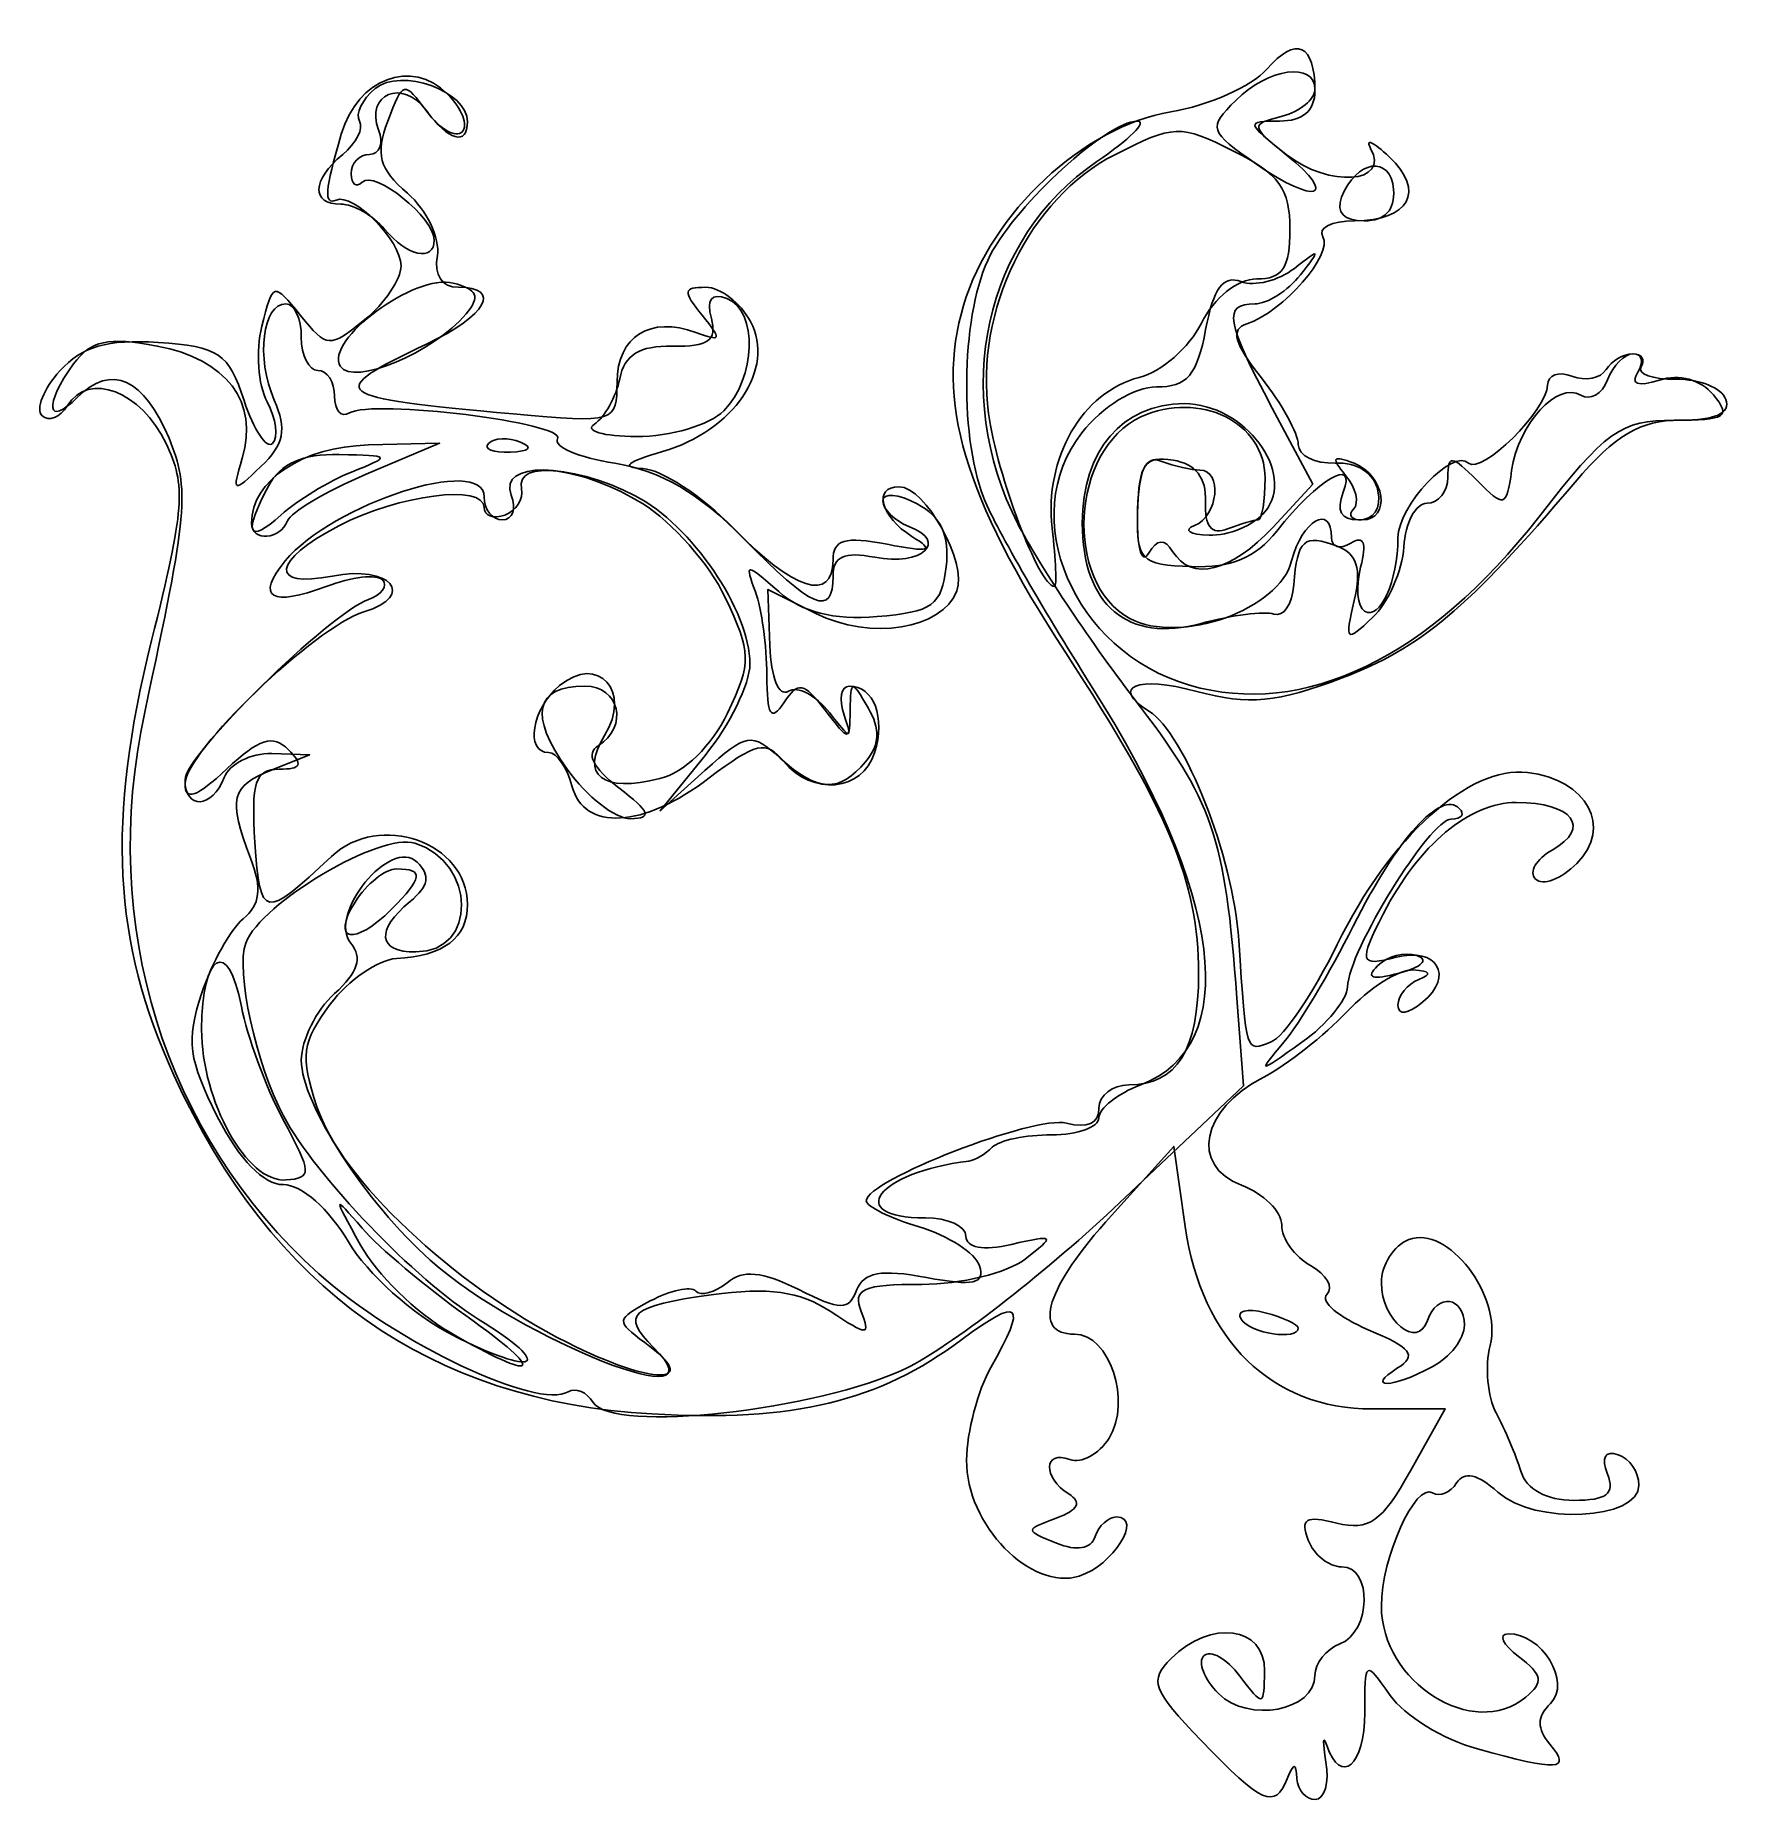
# Model space of a CAD drawing. Header units: centimetres. Extents: x -2.83 to 2.83, y -2.95 to 2.96.
import ezdxf

# ---------------------------------------------------------------- set-up
doc = ezdxf.new("R2010")
doc.units = ezdxf.units.CM
doc.header["$MEASUREMENT"] = 0
doc.layers.add('Layer 1', color=7, linetype='Continuous')

msp = doc.modelspace()

# ---------------------------------------------------------------- linework, layer by layer
at = {"layer": 'Layer 1'}
for points, knots in [([(1.06098, -2.72279), (0.89673, -2.55233), (0.88571, -2.52233), (0.96006, -2.44797), (0.96006, -2.44797), (1.09126, -2.31678), (1.2734, -2.34088), (1.2713, -2.48916), (1.2713, -2.48916), (1.26959, -2.61028), (1.26725, -2.61079), (1.18877, -2.50705), (1.18877, -2.50705), (1.14435, -2.44833), (1.09053, -2.41776), (1.06917, -2.43912), (1.06917, -2.43912), (1.04782, -2.46047), (1.06971, -2.51731), (1.11782, -2.56542), (1.11782, -2.56542), (1.21729, -2.66489), (1.43927, -2.62331), (1.43927, -2.5052), (1.43927, -2.5052), (1.43927, -2.46481), (1.47667, -2.41741), (1.52238, -2.39987), (1.52238, -2.39987), (1.62714, -2.35967), (1.63214, -2.14289), (1.5283, -2.14289), (1.5283, -2.14289), (1.48585, -2.14289), (1.43571, -2.10272), (1.41687, -2.05362), (1.41687, -2.05362), (1.3896, -1.98255), (1.40905, -1.97099), (1.51229, -1.9969), (1.51229, -1.9969), (1.6194, -2.02378), (1.66215, -1.99352), (1.75799, -1.823), (1.75799, -1.823), (1.75799, -1.823), (1.87401, -1.61656), (1.87401, -1.61656), (1.87401, -1.61656), (1.87401, -1.61656), (1.63001, -1.61656), (1.63001, -1.61656), (1.63001, -1.61656), (1.29589, -1.61656), (1.06106, -1.38747), (1.00667, -1.00846), (1.00667, -1.00846), (1.00667, -1.00846), (0.96835, -0.74135), (0.96835, -0.74135), (0.96835, -0.74135), (0.96835, -0.74135), (0.76059, -0.97135), (0.76059, -0.97135), (0.76059, -0.97135), (0.5426, -1.21267), (0.49463, -1.36725), (0.63771, -1.36725), (0.63771, -1.36725), (0.75517, -1.36725), (0.82957, -1.59079), (0.75295, -1.71349), (0.75295, -1.71349), (0.71918, -1.76755), (0.66035, -1.7998), (0.6222, -1.78516), (0.6222, -1.78516), (0.5341, -1.75136), (0.53098, -1.84583), (0.6184, -1.89986), (0.6184, -1.89986), (0.66338, -1.92766), (0.65032, -1.95293), (0.57685, -1.98029), (0.57685, -1.98029), (0.47105, -2.0197), (0.47105, -2.02073), (0.5772, -2.0638), (0.5772, -2.0638), (0.64535, -2.09146), (0.69266, -2.0835), (0.70648, -2.04205), (0.70648, -2.04205), (0.71846, -2.0061), (0.75034, -1.97668), (0.77731, -1.97668), (0.77731, -1.97668), (0.86713, -1.97668), (0.76592, -2.13813), (0.6538, -2.17371), (0.6538, -2.17371), (0.49223, -2.22499), (0.2753, -2.00187), (0.27777, -1.78696), (0.27777, -1.78696), (0.27885, -1.69324), (0.31537, -1.55423), (0.35892, -1.47805), (0.35892, -1.47805), (0.48192, -1.26287), (0.45734, -1.23936), (0.26196, -1.38527), (0.26196, -1.38527), (-0.0156, -1.59256), (-0.29895, -1.66051), (-0.77168, -1.63314), (-0.77168, -1.63314), (-1.51382, -1.59018), (-2.03773, -1.2189), (-2.36504, -0.50394), (-2.36504, -0.50394), (-2.56914, -0.05812), (-2.58979, 0.34411), (-2.43945, 0.94557), (-2.43945, 0.94557), (-2.32962, 1.38494), (-2.32395, 1.4622), (-2.39123, 1.60258), (-2.39123, 1.60258), (-2.4748, 1.77695), (-2.64899, 1.84365), (-2.72014, 1.72852), (-2.72014, 1.72852), (-2.74499, 1.68831), (-2.78315, 1.67324), (-2.80493, 1.69503), (-2.80493, 1.69503), (-2.82672, 1.71681), (-2.79984, 1.78403), (-2.7452, 1.8444), (-2.7452, 1.8444), (-2.67114, 1.92624), (-2.58783, 1.95035), (-2.41774, 1.93915), (-2.41774, 1.93915), (-2.21501, 1.92581), (-2.18309, 1.90422), (-2.13097, 1.74525), (-2.13097, 1.74525), (-2.09872, 1.64686), (-2.05596, 1.58272), (-2.03597, 1.60272), (-2.03597, 1.60272), (-2.01597, 1.62271), (-2.02426, 1.68515), (-2.0544, 1.74146), (-2.0544, 1.74146), (-2.08454, 1.79777), (-2.09235, 1.91097), (-2.07175, 1.99302), (-2.07175, 1.99302), (-2.0346, 2.14105), (-2.03362, 2.14132), (-1.94279, 2.02915), (-1.94279, 2.02915), (-1.85455, 1.92019), (-1.84688, 1.91967), (-1.72957, 2.01466), (-1.72957, 2.01466), (-1.66265, 2.06885), (-1.60789, 2.14977), (-1.60789, 2.19448), (-1.60789, 2.19448), (-1.60789, 2.2784), (-1.76565, 2.43853), (-1.82416, 2.414), (-1.82416, 2.414), (-1.86597, 2.39647), (-1.86219, 2.44507), (-1.80705, 2.63363), (-1.80705, 2.63363), (-1.75268, 2.81957), (-1.57278, 2.88742), (-1.45265, 2.76728), (-1.45265, 2.76728), (-1.40454, 2.71917), (-1.38264, 2.66233), (-1.404, 2.64097), (-1.404, 2.64097), (-1.42535, 2.61962), (-1.47824, 2.65019), (-1.52154, 2.70891), (-1.52154, 2.70891), (-1.59778, 2.81232), (-1.60188, 2.81132), (-1.65197, 2.67716), (-1.65197, 2.67716), (-1.69376, 2.56526), (-1.68119, 2.5191), (-1.58654, 2.43686), (-1.58654, 2.43686), (-1.5221, 2.38087), (-1.47718, 2.28738), (-1.48672, 2.2291), (-1.48672, 2.2291), (-1.4976, 2.16256), (-1.47183, 2.12313), (-1.41746, 2.12313), (-1.41746, 2.12313), (-1.26975, 2.12313), (-1.32189, 2.02922), (-1.52243, 1.93405), (-1.52243, 1.93405), (-1.8673, 1.7704), (-1.84968, 1.75618), (-1.23392, 1.70106), (-1.23392, 1.70106), (-0.89385, 1.67062), (-0.88765, 1.67253), (-0.88765, 1.80757), (-0.88765, 1.80757), (-0.88765, 1.95856), (-0.77524, 2.02901), (-0.62449, 1.97251), (-0.62449, 1.97251), (-0.53958, 1.9407), (-0.53698, 1.9478), (-0.60357, 2.02966), (-0.60357, 2.02966), (-0.66895, 2.11003), (-0.66728, 2.12313), (-0.59167, 2.12313), (-0.59167, 2.12313), (-0.5433, 2.12313), (-0.47615, 2.0716), (-0.44244, 2.00861), (-0.44244, 2.00861), (-0.35836, 1.85151), (-0.49886, 1.64397), (-0.73558, 1.57561), (-0.73558, 1.57561), (-0.85537, 1.54102), (-0.87739, 1.52203), (-0.80156, 1.5187), (-0.80156, 1.5187), (-0.73898, 1.51595), (-0.6032, 1.42644), (-0.49983, 1.31979), (-0.49983, 1.31979), (-0.29927, 1.11287), (-0.16741, 1.07066), (-0.16741, 1.21339), (-0.16741, 1.21339), (-0.16741, 1.28226), (-0.12906, 1.29354), (0.01265, 1.26638), (0.01265, 1.26638), (0.15669, 1.23877), (0.17332, 1.24398), (0.09575, 1.29243), (0.09575, 1.29243), (-0.00899, 1.35786), (-0.03493, 1.4583), (0.05292, 1.4583), (0.05292, 1.4583), (0.14053, 1.4583), (0.28121, 1.20441), (0.24536, 1.11099), (0.24536, 1.11099), (0.196, 0.98236), (-0.04186, 0.9442), (-0.22494, 1.03553), (-0.22494, 1.03553), (-0.22494, 1.03553), (-0.38526, 1.11551), (-0.38526, 1.11551), (-0.38526, 1.11551), (-0.38526, 1.11551), (-0.37825, 0.92901), (-0.37825, 0.92901), (-0.37825, 0.92901), (-0.3742, 0.82133), (-0.34803, 0.75686), (-0.31632, 0.77645), (-0.31632, 0.77645), (-0.28612, 0.79512), (-0.22444, 0.76295), (-0.17926, 0.70497), (-0.17926, 0.70497), (-0.10879, 0.61455), (-0.10185, 0.61335), (-0.13052, 0.69651), (-0.13052, 0.69651), (-0.1489, 0.74983), (-0.14126, 0.79346), (-0.11354, 0.79346), (-0.11354, 0.79346), (-0.0312, 0.79346), (0.00839, 0.68937), (-0.02906, 0.57136), (-0.02906, 0.57136), (-0.07017, 0.44182), (-0.23572, 0.42619), (-0.33242, 0.54271), (-0.33242, 0.54271), (-0.39115, 0.61347), (-0.42418, 0.60608), (-0.5799, 0.48731), (-0.5799, 0.48731), (-0.80017, 0.3193), (-0.99777, 0.30796), (-1.03781, 0.46105), (-1.03781, 0.46105), (-1.05374, 0.52199), (-1.08881, 0.57185), (-1.11572, 0.57185), (-1.11572, 0.57185), (-1.19549, 0.57185), (-1.17148, 0.71883), (-1.07921, 0.79541), (-1.07921, 0.79541), (-0.95083, 0.90196), (-0.83753, 0.77564), (-0.92946, 0.62844), (-0.92946, 0.62844), (-1.01232, 0.49575), (-0.9363, 0.43682), (-0.74441, 0.48499), (-0.74441, 0.48499), (-0.66275, 0.50548), (-0.57195, 0.59382), (-0.51952, 0.70376), (-0.51952, 0.70376), (-0.43845, 0.87376), (-0.43904, 0.90387), (-0.52701, 1.08925), (-0.52701, 1.08925), (-0.57949, 1.19985), (-0.70375, 1.3406), (-0.80313, 1.40202), (-0.80313, 1.40202), (-0.99939, 1.52332), (-1.22844, 1.55136), (-1.20622, 1.45137), (-1.20622, 1.45137), (-1.1986, 1.41709), (-1.22353, 1.37762), (-1.26162, 1.36365), (-1.26162, 1.36365), (-1.29971, 1.34969), (-1.33087, 1.36126), (-1.33087, 1.38937), (-1.33087, 1.38937), (-1.33087, 1.46824), (-1.61508, 1.43202), (-1.81565, 1.32759), (-1.81565, 1.32759), (-2.03857, 1.21152), (-2.05012, 1.11777), (-1.83622, 1.16055), (-1.83622, 1.16055), (-1.64448, 1.1989), (-1.55325, 1.09436), (-1.73174, 1.04082), (-1.73174, 1.04082), (-1.8927, 0.99253), (-2.32813, 0.57398), (-2.32813, 0.46756), (-2.32813, 0.46756), (-2.32813, 0.40934), (-2.28868, 0.42339), (-2.18889, 0.51714), (-2.18889, 0.51714), (-2.08145, 0.61807), (-2.03462, 0.63293), (-1.9839, 0.5822), (-1.9839, 0.5822), (-1.93316, 0.53147), (-1.94017, 0.51645), (-2.01455, 0.51645), (-2.01455, 0.51645), (-2.09402, 0.51645), (-2.10813, 0.47349), (-2.09488, 0.27189), (-2.09488, 0.27189), (-2.07809, 0.01636), (-2.06414, 0.01383), (-1.83961, 0.22558), (-1.83961, 0.22558), (-1.68001, 0.37611), (-1.38628, 0.27233), (-1.38628, 0.06542), (-1.38628, 0.06542), (-1.38628, -0.04614), (-1.46549, -0.10635), (-1.62334, -0.11476), (-1.62334, -0.11476), (-1.68449, -0.11802), (-1.78366, -0.18652), (-1.84371, -0.26698), (-1.84371, -0.26698), (-1.93867, -0.39422), (-1.94449, -0.43876), (-1.88837, -0.6088), (-1.88837, -0.6088), (-1.80874, -0.85009), (-1.4356, -1.20151), (-1.05335, -1.39521), (-1.05335, -1.39521), (-0.76949, -1.53905), (-0.59846, -1.53879), (-0.79536, -1.39482), (-0.79536, -1.39482), (-0.89246, -1.32381), (-0.89166, -1.31789), (-0.77667, -1.25635), (-0.77667, -1.25635), (-0.7106, -1.22099), (-0.64228, -1.20633), (-0.62484, -1.22377), (-0.62484, -1.22377), (-0.6074, -1.24121), (-0.5606, -1.22848), (-0.52083, -1.19548), (-0.52083, -1.19548), (-0.46817, -1.15177), (-0.40381, -1.15779), (-0.28387, -1.21761), (-0.28387, -1.21761), (-0.14122, -1.28878), (-0.11514, -1.2891), (-0.08864, -1.22005), (-0.08864, -1.22005), (-0.06583, -1.1606), (-0.00678, -1.14996), (0.1437, -1.17819), (0.1437, -1.17819), (0.30208, -1.20791), (0.34016, -1.19954), (0.32084, -1.13929), (0.32084, -1.13929), (0.30731, -1.09707), (0.21684, -1.03868), (0.11981, -1.00952), (0.11981, -1.00952), (0.02278, -0.98037), (-0.05661, -0.94118), (-0.05661, -0.92244), (-0.05661, -0.92244), (-0.05661, -0.85424), (0.50587, -0.63629), (0.61096, -0.66378), (0.61096, -0.66378), (0.68029, -0.68191), (0.71903, -0.66411), (0.71903, -0.61412), (0.71903, -0.61412), (0.71903, -0.57127), (0.76391, -0.5362), (0.81876, -0.5362), (0.81876, -0.5362), (0.97902, -0.5362), (1.05145, -0.42011), (1.05145, -0.16323), (1.05145, -0.16323), (1.05145, 0.13856), (0.95149, 0.37948), (0.60855, 0.90427), (0.60855, 0.90427), (0.26859, 1.42449), (0.1734, 1.74778), (0.26761, 2.06222), (0.26761, 2.06222), (0.36049, 2.3722), (0.66694, 2.65862), (0.95842, 2.70787), (0.95842, 2.70787), (1.08545, 2.72933), (1.22944, 2.79307), (1.2784, 2.84953), (1.2784, 2.84953), (1.37652, 2.96266), (1.43927, 2.93504), (1.43927, 2.77873), (1.43927, 2.77873), (1.43927, 2.71196), (1.39875, 2.67716), (1.32099, 2.67716), (1.32099, 2.67716), (1.20781, 2.67716), (1.20879, 2.67239), (1.34377, 2.56621), (1.34377, 2.56621), (1.48628, 2.45411), (1.69025, 2.46847), (1.62506, 2.58601), (1.62506, 2.58601), (1.60571, 2.62091), (1.63373, 2.60822), (1.68734, 2.55782), (1.68734, 2.55782), (1.80844, 2.44395), (1.75439, 2.34475), (1.57124, 2.34475), (1.57124, 2.34475), (1.49506, 2.34475), (1.44758, 2.32072), (1.46573, 2.29136), (1.46573, 2.29136), (1.50132, 2.23377), (1.33382, 2.04182), (1.21277, 2.00146), (1.21277, 2.00146), (1.15691, 1.98284), (1.16887, 1.9383), (1.26125, 1.82086), (1.26125, 1.82086), (1.32869, 1.73512), (1.38387, 1.63519), (1.38387, 1.59879), (1.38387, 1.59879), (1.38387, 1.56239), (1.43919, 1.53459), (1.5068, 1.537), (1.5068, 1.537), (1.58177, 1.53969), (1.63739, 1.50358), (1.64936, 1.44445), (1.64936, 1.44445), (1.6613, 1.38554), (1.63549, 1.34749), (1.58358, 1.34749), (1.58358, 1.34749), (1.52666, 1.34749), (1.50996, 1.37826), (1.53353, 1.43969), (1.53353, 1.43969), (1.57994, 1.56063), (1.45076, 1.4852), (1.312, 1.31033), (1.312, 1.31033), (1.24133, 1.22129), (1.15885, 1.18687), (1.02789, 1.19179), (1.02789, 1.19179), (0.85636, 1.19824), (0.8437, 1.21162), (0.84824, 1.38179), (0.84824, 1.38179), (0.85229, 1.53385), (0.87226, 1.56178), (0.96614, 1.54671), (0.96614, 1.54671), (1.04162, 1.53458), (1.07761, 1.4885), (1.07449, 1.40792), (1.07449, 1.40792), (1.07132, 1.32561), (1.09476, 1.29685), (1.14828, 1.31739), (1.14828, 1.31739), (1.19142, 1.33395), (1.23715, 1.34749), (1.24989, 1.34749), (1.24989, 1.34749), (1.26264, 1.34749), (1.27306, 1.41036), (1.27306, 1.48719), (1.27306, 1.48719), (1.27306, 1.67323), (1.05548, 1.78018), (0.85907, 1.69069), (0.85907, 1.69069), (0.62524, 1.58415), (0.60099, 1.13755), (0.82259, 1.01896), (0.82259, 1.01896), (0.98932, 0.92973), (1.32073, 1.04806), (1.36174, 1.21147), (1.36174, 1.21147), (1.39536, 1.34543), (1.49467, 1.40322), (1.49467, 1.28882), (1.49467, 1.28882), (1.49467, 1.25655), (1.52353, 1.24798), (1.5588, 1.26978), (1.5588, 1.26978), (1.60274, 1.29694), (1.6131, 1.27181), (1.59171, 1.19), (1.59171, 1.19), (1.57453, 1.12433), (1.58046, 1.05824), (1.60488, 1.04315), (1.60488, 1.04315), (1.65586, 1.01164), (1.71629, 1.14445), (1.71629, 1.28804), (1.71629, 1.28804), (1.71629, 1.39508), (1.8996, 1.58893), (1.95163, 1.53691), (1.95163, 1.53691), (1.99283, 1.4957), (2.21491, 1.71479), (2.21491, 1.79664), (2.21491, 1.79664), (2.21491, 1.83038), (2.25151, 1.84393), (2.29624, 1.82677), (2.29624, 1.82677), (2.34098, 1.8096), (2.39231, 1.8194), (2.41032, 1.84854), (2.41032, 1.84854), (2.42833, 1.87768), (2.46799, 1.90152), (2.49846, 1.90152), (2.49846, 1.90152), (2.52894, 1.90152), (2.54179, 1.88199), (2.52704, 1.85811), (2.52704, 1.85811), (2.51228, 1.83423), (2.56447, 1.81553), (2.64302, 1.81656), (2.64302, 1.81656), (2.72156, 1.81758), (2.79657, 1.78725), (2.8097, 1.74916), (2.8097, 1.74916), (2.82551, 1.70331), (2.77426, 1.67991), (2.65802, 1.67991), (2.65802, 1.67991), (2.52375, 1.67991), (2.44124, 1.63143), (2.30714, 1.47375), (2.30714, 1.47375), (1.9468, 1.05004), (1.79233, 0.9202), (1.53019, 0.82064), (1.53019, 0.82064), (1.31152, 0.73759), (1.22051, 0.7292), (1.04541, 0.77593), (1.04541, 0.77593), (0.84619, 0.82911), (0.75456, 0.79113), (0.88603, 0.70987), (0.88603, 0.70987), (1.00499, 0.63635), (1.16702, 0.22345), (1.1854, -0.05306), (1.1854, -0.05306), (1.21102, -0.43821), (1.20713, -0.42596), (1.29327, -0.39291), (1.29327, -0.39291), (1.33485, -0.37695), (1.43404, -0.23081), (1.51368, -0.06816), (1.51368, -0.06816), (1.68916, 0.29021), (1.95314, 0.52903), (2.14781, 0.50553), (2.14781, 0.50553), (2.34785, 0.48138), (2.43347, 0.32344), (2.31225, 0.20222), (2.31225, 0.20222), (2.26016, 0.15014), (2.19846, 0.12661), (2.17514, 0.14993), (2.17514, 0.14993), (2.15181, 0.17326), (2.17668, 0.21694), (2.23039, 0.247), (2.23039, 0.247), (2.36246, 0.3209), (2.29842, 0.40564), (2.11049, 0.40564), (2.11049, 0.40564), (1.95532, 0.40564), (1.78527, 0.26339), (1.66781, 0.03532), (1.66781, 0.03532), (1.58393, -0.12754), (1.58826, -0.14251), (1.71003, -0.11067), (1.71003, -0.11067), (1.84652, -0.07498), (1.90435, -0.17208), (1.79878, -0.2597), (1.79878, -0.2597), (1.7487, -0.30126), (1.71629, -0.30554), (1.71629, -0.27059), (1.71629, -0.27059), (1.71629, -0.23893), (1.74745, -0.20045), (1.78554, -0.18508), (1.78554, -0.18508), (1.8309, -0.16677), (1.82468, -0.15562), (1.76749, -0.15276), (1.76749, -0.15276), (1.71948, -0.15035), (1.61976, -0.21308), (1.54588, -0.29216), (1.54588, -0.29216), (1.47201, -0.37123), (1.34618, -0.46996), (1.26625, -0.51155), (1.26625, -0.51155), (1.05977, -0.619), (1.0225, -0.80495), (1.19435, -0.87029), (1.19435, -0.87029), (1.26812, -0.89834), (1.32847, -0.95806), (1.32847, -1.003), (1.32847, -1.003), (1.32847, -1.04795), (1.37189, -1.10903), (1.42496, -1.13873), (1.42496, -1.13873), (1.47803, -1.16843), (1.50255, -1.21163), (1.47944, -1.23474), (1.47944, -1.23474), (1.45633, -1.25785), (1.51838, -1.31079), (1.61732, -1.35239), (1.61732, -1.35239), (1.76077, -1.41271), (1.7806, -1.43854), (1.7152, -1.4799), (1.7152, -1.4799), (1.60348, -1.55054), (1.69741, -1.54746), (1.83073, -1.4761), (1.83073, -1.4761), (1.88967, -1.44456), (1.9379, -1.38223), (1.9379, -1.3376), (1.9379, -1.3376), (1.9379, -1.24077), (1.84553, -1.22883), (1.81459, -1.32165), (1.81459, -1.32165), (1.78183, -1.41992), (1.66088, -1.32107), (1.66088, -1.19603), (1.66088, -1.19603), (1.66088, -1.13593), (1.70216, -1.07092), (1.75262, -1.05155), (1.75262, -1.05155), (1.88248, -1.00172), (2.06496, -1.23954), (2.02352, -1.40463), (2.02352, -1.40463), (2.00593, -1.47475), (2.01503, -1.57605), (2.04377, -1.62974), (2.04377, -1.62974), (2.0725, -1.68344), (2.10952, -1.771), (2.12602, -1.82432), (2.12602, -1.82432), (2.14467, -1.88458), (2.21136, -1.92128), (2.3022, -1.92128), (2.3022, -1.92128), (2.41281, -1.92128), (2.44019, -1.89992), (2.41471, -1.83354), (2.41471, -1.83354), (2.39334, -1.77785), (2.40635, -1.75424), (2.45034, -1.76891), (2.45034, -1.76891), (2.48845, -1.78161), (2.51963, -1.82732), (2.51963, -1.87049), (2.51963, -1.87049), (2.51963, -1.98746), (2.17155, -2.00475), (2.04902, -1.89386), (2.04902, -1.89386), (1.98188, -1.8331), (1.9367, -1.82299), (1.91187, -1.86317), (1.91187, -1.86317), (1.8915, -1.89612), (1.85528, -1.91099), (1.83136, -1.89622), (1.83136, -1.89622), (1.77463, -1.86115), (1.66088, -2.11282), (1.66088, -2.27341), (1.66088, -2.27341), (1.66088, -2.52827), (1.96782, -2.72221), (2.14217, -2.57751), (2.14217, -2.57751), (2.20291, -2.5271), (2.19868, -2.50287), (2.11857, -2.44207), (2.11857, -2.44207), (2.06491, -2.40135), (2.04911, -2.36723), (2.08347, -2.36626), (2.08347, -2.36626), (2.19529, -2.36311), (2.29561, -2.52757), (2.22496, -2.59822), (2.22496, -2.59822), (2.17922, -2.64397), (2.17868, -2.68097), (2.22301, -2.73438), (2.22301, -2.73438), (2.29612, -2.82246), (2.25254, -2.82525), (1.98108, -2.74986), (1.98108, -2.74986), (1.86771, -2.71837), (1.73682, -2.63817), (1.69022, -2.57163), (1.69022, -2.57163), (1.60667, -2.45235), (1.60548, -2.45316), (1.60548, -2.62919), (1.60548, -2.62919), (1.60548, -2.80483), (1.52547, -2.87402), (1.47911, -2.73847), (1.47911, -2.73847), (1.46609, -2.70038), (1.46473, -2.72531), (1.4761, -2.79387), (1.4761, -2.79387), (1.48748, -2.86243), (1.47138, -2.91853), (1.44032, -2.91853), (1.44032, -2.91853), (1.40928, -2.91853), (1.3819, -2.88736), (1.37949, -2.84928), (1.37949, -2.84928), (1.376, -2.79387), (1.36953, -2.79387), (1.34718, -2.84928), (1.34718, -2.84928), (1.30574, -2.95197), (1.26407, -2.93356), (1.06098, -2.72279)], [0, 0, 0, 0, 0.0046296, 0.0046296, 0.0046296, 0.0046296, 0.0092593, 0.0092593, 0.0092593, 0.0092593, 0.0138889, 0.0138889, 0.0138889, 0.0138889, 0.0185185, 0.0185185, 0.0185185, 0.0185185, 0.0231481, 0.0231481, 0.0231481, 0.0231481, 0.0277778, 0.0277778, 0.0277778, 0.0277778, 0.0324074, 0.0324074, 0.0324074, 0.0324074, 0.037037, 0.037037, 0.037037, 0.037037, 0.0416667, 0.0416667, 0.0416667, 0.0416667, 0.0462963, 0.0462963, 0.0462963, 0.0462963, 0.0509259, 0.0509259, 0.0509259, 0.0509259, 0.0555556, 0.0555556, 0.0555556, 0.0555556, 0.0601852, 0.0601852, 0.0601852, 0.0601852, 0.0648148, 0.0648148, 0.0648148, 0.0648148, 0.0694444, 0.0694444, 0.0694444, 0.0694444, 0.0740741, 0.0740741, 0.0740741, 0.0740741, 0.0787037, 0.0787037, 0.0787037, 0.0787037, 0.0833333, 0.0833333, 0.0833333, 0.0833333, 0.087963, 0.087963, 0.087963, 0.087963, 0.0925926, 0.0925926, 0.0925926, 0.0925926, 0.0972222, 0.0972222, 0.0972222, 0.0972222, 0.1018519, 0.1018519, 0.1018519, 0.1018519, 0.1064815, 0.1064815, 0.1064815, 0.1064815, 0.1111111, 0.1111111, 0.1111111, 0.1111111, 0.1157407, 0.1157407, 0.1157407, 0.1157407, 0.1203704, 0.1203704, 0.1203704, 0.1203704, 0.125, 0.125, 0.125, 0.125, 0.1296296, 0.1296296, 0.1296296, 0.1296296, 0.1342593, 0.1342593, 0.1342593, 0.1342593, 0.1388889, 0.1388889, 0.1388889, 0.1388889, 0.1435185, 0.1435185, 0.1435185, 0.1435185, 0.1481481, 0.1481481, 0.1481481, 0.1481481, 0.1527778, 0.1527778, 0.1527778, 0.1527778, 0.1574074, 0.1574074, 0.1574074, 0.1574074, 0.162037, 0.162037, 0.162037, 0.162037, 0.1666667, 0.1666667, 0.1666667, 0.1666667, 0.1712963, 0.1712963, 0.1712963, 0.1712963, 0.1759259, 0.1759259, 0.1759259, 0.1759259, 0.1805556, 0.1805556, 0.1805556, 0.1805556, 0.1851852, 0.1851852, 0.1851852, 0.1851852, 0.1898148, 0.1898148, 0.1898148, 0.1898148, 0.1944444, 0.1944444, 0.1944444, 0.1944444, 0.1990741, 0.1990741, 0.1990741, 0.1990741, 0.2037037, 0.2037037, 0.2037037, 0.2037037, 0.2083333, 0.2083333, 0.2083333, 0.2083333, 0.212963, 0.212963, 0.212963, 0.212963, 0.2175926, 0.2175926, 0.2175926, 0.2175926, 0.2222222, 0.2222222, 0.2222222, 0.2222222, 0.2268519, 0.2268519, 0.2268519, 0.2268519, 0.2314815, 0.2314815, 0.2314815, 0.2314815, 0.2361111, 0.2361111, 0.2361111, 0.2361111, 0.2407407, 0.2407407, 0.2407407, 0.2407407, 0.2453704, 0.2453704, 0.2453704, 0.2453704, 0.25, 0.25, 0.25, 0.25, 0.2546296, 0.2546296, 0.2546296, 0.2546296, 0.2592593, 0.2592593, 0.2592593, 0.2592593, 0.2638889, 0.2638889, 0.2638889, 0.2638889, 0.2685185, 0.2685185, 0.2685185, 0.2685185, 0.2731481, 0.2731481, 0.2731481, 0.2731481, 0.2777778, 0.2777778, 0.2777778, 0.2777778, 0.2824074, 0.2824074, 0.2824074, 0.2824074, 0.287037, 0.287037, 0.287037, 0.287037, 0.2916667, 0.2916667, 0.2916667, 0.2916667, 0.2962963, 0.2962963, 0.2962963, 0.2962963, 0.3009259, 0.3009259, 0.3009259, 0.3009259, 0.3055556, 0.3055556, 0.3055556, 0.3055556, 0.3101852, 0.3101852, 0.3101852, 0.3101852, 0.3148148, 0.3148148, 0.3148148, 0.3148148, 0.3194444, 0.3194444, 0.3194444, 0.3194444, 0.3240741, 0.3240741, 0.3240741, 0.3240741, 0.3287037, 0.3287037, 0.3287037, 0.3287037, 0.3333333, 0.3333333, 0.3333333, 0.3333333, 0.337963, 0.337963, 0.337963, 0.337963, 0.3425926, 0.3425926, 0.3425926, 0.3425926, 0.3472222, 0.3472222, 0.3472222, 0.3472222, 0.3518519, 0.3518519, 0.3518519, 0.3518519, 0.3564815, 0.3564815, 0.3564815, 0.3564815, 0.3611111, 0.3611111, 0.3611111, 0.3611111, 0.3657407, 0.3657407, 0.3657407, 0.3657407, 0.3703704, 0.3703704, 0.3703704, 0.3703704, 0.375, 0.375, 0.375, 0.375, 0.3796296, 0.3796296, 0.3796296, 0.3796296, 0.3842593, 0.3842593, 0.3842593, 0.3842593, 0.3888889, 0.3888889, 0.3888889, 0.3888889, 0.3935185, 0.3935185, 0.3935185, 0.3935185, 0.3981481, 0.3981481, 0.3981481, 0.3981481, 0.4027778, 0.4027778, 0.4027778, 0.4027778, 0.4074074, 0.4074074, 0.4074074, 0.4074074, 0.412037, 0.412037, 0.412037, 0.412037, 0.4166667, 0.4166667, 0.4166667, 0.4166667, 0.4212963, 0.4212963, 0.4212963, 0.4212963, 0.4259259, 0.4259259, 0.4259259, 0.4259259, 0.4305556, 0.4305556, 0.4305556, 0.4305556, 0.4351852, 0.4351852, 0.4351852, 0.4351852, 0.4398148, 0.4398148, 0.4398148, 0.4398148, 0.4444444, 0.4444444, 0.4444444, 0.4444444, 0.4490741, 0.4490741, 0.4490741, 0.4490741, 0.4537037, 0.4537037, 0.4537037, 0.4537037, 0.4583333, 0.4583333, 0.4583333, 0.4583333, 0.462963, 0.462963, 0.462963, 0.462963, 0.4675926, 0.4675926, 0.4675926, 0.4675926, 0.4722222, 0.4722222, 0.4722222, 0.4722222, 0.4768519, 0.4768519, 0.4768519, 0.4768519, 0.4814815, 0.4814815, 0.4814815, 0.4814815, 0.4861111, 0.4861111, 0.4861111, 0.4861111, 0.4907407, 0.4907407, 0.4907407, 0.4907407, 0.4953704, 0.4953704, 0.4953704, 0.4953704, 0.5, 0.5, 0.5, 0.5, 0.5046296, 0.5046296, 0.5046296, 0.5046296, 0.5092593, 0.5092593, 0.5092593, 0.5092593, 0.5138889, 0.5138889, 0.5138889, 0.5138889, 0.5185185, 0.5185185, 0.5185185, 0.5185185, 0.5231481, 0.5231481, 0.5231481, 0.5231481, 0.5277778, 0.5277778, 0.5277778, 0.5277778, 0.5324074, 0.5324074, 0.5324074, 0.5324074, 0.537037, 0.537037, 0.537037, 0.537037, 0.5416667, 0.5416667, 0.5416667, 0.5416667, 0.5462963, 0.5462963, 0.5462963, 0.5462963, 0.5509259, 0.5509259, 0.5509259, 0.5509259, 0.5555556, 0.5555556, 0.5555556, 0.5555556, 0.5601852, 0.5601852, 0.5601852, 0.5601852, 0.5648148, 0.5648148, 0.5648148, 0.5648148, 0.5694444, 0.5694444, 0.5694444, 0.5694444, 0.5740741, 0.5740741, 0.5740741, 0.5740741, 0.5787037, 0.5787037, 0.5787037, 0.5787037, 0.5833333, 0.5833333, 0.5833333, 0.5833333, 0.587963, 0.587963, 0.587963, 0.587963, 0.5925926, 0.5925926, 0.5925926, 0.5925926, 0.5972222, 0.5972222, 0.5972222, 0.5972222, 0.6018519, 0.6018519, 0.6018519, 0.6018519, 0.6064815, 0.6064815, 0.6064815, 0.6064815, 0.6111111, 0.6111111, 0.6111111, 0.6111111, 0.6157407, 0.6157407, 0.6157407, 0.6157407, 0.6203704, 0.6203704, 0.6203704, 0.6203704, 0.625, 0.625, 0.625, 0.625, 0.6296296, 0.6296296, 0.6296296, 0.6296296, 0.6342593, 0.6342593, 0.6342593, 0.6342593, 0.6388889, 0.6388889, 0.6388889, 0.6388889, 0.6435185, 0.6435185, 0.6435185, 0.6435185, 0.6481481, 0.6481481, 0.6481481, 0.6481481, 0.6527778, 0.6527778, 0.6527778, 0.6527778, 0.6574074, 0.6574074, 0.6574074, 0.6574074, 0.662037, 0.662037, 0.662037, 0.662037, 0.6666667, 0.6666667, 0.6666667, 0.6666667, 0.6712963, 0.6712963, 0.6712963, 0.6712963, 0.6759259, 0.6759259, 0.6759259, 0.6759259, 0.6805556, 0.6805556, 0.6805556, 0.6805556, 0.6851852, 0.6851852, 0.6851852, 0.6851852, 0.6898148, 0.6898148, 0.6898148, 0.6898148, 0.6944444, 0.6944444, 0.6944444, 0.6944444, 0.6990741, 0.6990741, 0.6990741, 0.6990741, 0.7037037, 0.7037037, 0.7037037, 0.7037037, 0.7083333, 0.7083333, 0.7083333, 0.7083333, 0.712963, 0.712963, 0.712963, 0.712963, 0.7175926, 0.7175926, 0.7175926, 0.7175926, 0.7222222, 0.7222222, 0.7222222, 0.7222222, 0.7268519, 0.7268519, 0.7268519, 0.7268519, 0.7314815, 0.7314815, 0.7314815, 0.7314815, 0.7361111, 0.7361111, 0.7361111, 0.7361111, 0.7407407, 0.7407407, 0.7407407, 0.7407407, 0.7453704, 0.7453704, 0.7453704, 0.7453704, 0.75, 0.75, 0.75, 0.75, 0.7546296, 0.7546296, 0.7546296, 0.7546296, 0.7592593, 0.7592593, 0.7592593, 0.7592593, 0.7638889, 0.7638889, 0.7638889, 0.7638889, 0.7685185, 0.7685185, 0.7685185, 0.7685185, 0.7731481, 0.7731481, 0.7731481, 0.7731481, 0.7777778, 0.7777778, 0.7777778, 0.7777778, 0.7824074, 0.7824074, 0.7824074, 0.7824074, 0.787037, 0.787037, 0.787037, 0.787037, 0.7916667, 0.7916667, 0.7916667, 0.7916667, 0.7962963, 0.7962963, 0.7962963, 0.7962963, 0.8009259, 0.8009259, 0.8009259, 0.8009259, 0.8055556, 0.8055556, 0.8055556, 0.8055556, 0.8101852, 0.8101852, 0.8101852, 0.8101852, 0.8148148, 0.8148148, 0.8148148, 0.8148148, 0.8194444, 0.8194444, 0.8194444, 0.8194444, 0.8240741, 0.8240741, 0.8240741, 0.8240741, 0.8287037, 0.8287037, 0.8287037, 0.8287037, 0.8333333, 0.8333333, 0.8333333, 0.8333333, 0.837963, 0.837963, 0.837963, 0.837963, 0.8425926, 0.8425926, 0.8425926, 0.8425926, 0.8472222, 0.8472222, 0.8472222, 0.8472222, 0.8518519, 0.8518519, 0.8518519, 0.8518519, 0.8564815, 0.8564815, 0.8564815, 0.8564815, 0.8611111, 0.8611111, 0.8611111, 0.8611111, 0.8657407, 0.8657407, 0.8657407, 0.8657407, 0.8703704, 0.8703704, 0.8703704, 0.8703704, 0.875, 0.875, 0.875, 0.875, 0.8796296, 0.8796296, 0.8796296, 0.8796296, 0.8842593, 0.8842593, 0.8842593, 0.8842593, 0.8888889, 0.8888889, 0.8888889, 0.8888889, 0.8935185, 0.8935185, 0.8935185, 0.8935185, 0.8981481, 0.8981481, 0.8981481, 0.8981481, 0.9027778, 0.9027778, 0.9027778, 0.9027778, 0.9074074, 0.9074074, 0.9074074, 0.9074074, 0.912037, 0.912037, 0.912037, 0.912037, 0.9166667, 0.9166667, 0.9166667, 0.9166667, 0.9212963, 0.9212963, 0.9212963, 0.9212963, 0.9259259, 0.9259259, 0.9259259, 0.9259259, 0.9305556, 0.9305556, 0.9305556, 0.9305556, 0.9351852, 0.9351852, 0.9351852, 0.9351852, 0.9398148, 0.9398148, 0.9398148, 0.9398148, 0.9444444, 0.9444444, 0.9444444, 0.9444444, 0.9490741, 0.9490741, 0.9490741, 0.9490741, 0.9537037, 0.9537037, 0.9537037, 0.9537037, 0.9583333, 0.9583333, 0.9583333, 0.9583333, 0.962963, 0.962963, 0.962963, 0.962963, 0.9675926, 0.9675926, 0.9675926, 0.9675926, 0.9722222, 0.9722222, 0.9722222, 0.9722222, 0.9768519, 0.9768519, 0.9768519, 0.9768519, 0.9814815, 0.9814815, 0.9814815, 0.9814815, 0.9861111, 0.9861111, 0.9861111, 0.9861111, 0.9907407, 0.9907407, 0.9907407, 0.9907407, 1, 1, 1, 1]), ([(-1.66329, 2.31704), (-1.70122, 2.36275), (-1.76661, 2.40015), (-1.80858, 2.40015), (-1.80858, 2.40015), (-1.90876, 2.40015), (-1.90579, 2.48005), (-1.80241, 2.56585), (-1.80241, 2.56585), (-1.75704, 2.60351), (-1.73183, 2.6536), (-1.74639, 2.67716), (-1.74639, 2.67716), (-1.76096, 2.70073), (-1.73735, 2.7495), (-1.69392, 2.78554), (-1.69392, 2.78554), (-1.60801, 2.85684), (-1.38628, 2.77733), (-1.38628, 2.67521), (-1.38628, 2.67521), (-1.38628, 2.59379), (-1.4495, 2.61127), (-1.52412, 2.71333), (-1.52412, 2.71333), (-1.60208, 2.81994), (-1.72863, 2.76753), (-1.68264, 2.64769), (-1.68264, 2.64769), (-1.66548, 2.60296), (-1.67904, 2.56636), (-1.71277, 2.56636), (-1.71277, 2.56636), (-1.7465, 2.56636), (-1.7741, 2.53727), (-1.7741, 2.50172), (-1.7741, 2.50172), (-1.7741, 2.46617), (-1.75742, 2.45376), (-1.73704, 2.47414), (-1.73704, 2.47414), (-1.69601, 2.51517), (-1.49708, 2.35486), (-1.49708, 2.28076), (-1.49708, 2.28076), (-1.49708, 2.20645), (-1.58798, 2.2263), (-1.66329, 2.31704)], [0, 0, 0, 0, 0.0769231, 0.0769231, 0.0769231, 0.0769231, 0.1538462, 0.1538462, 0.1538462, 0.1538462, 0.2307692, 0.2307692, 0.2307692, 0.2307692, 0.3076923, 0.3076923, 0.3076923, 0.3076923, 0.3846154, 0.3846154, 0.3846154, 0.3846154, 0.4615385, 0.4615385, 0.4615385, 0.4615385, 0.5384615, 0.5384615, 0.5384615, 0.5384615, 0.6153846, 0.6153846, 0.6153846, 0.6153846, 0.6923077, 0.6923077, 0.6923077, 0.6923077, 0.7692308, 0.7692308, 0.7692308, 0.7692308, 0.8461538, 0.8461538, 0.8461538, 0.8461538, 1, 1, 1, 1]), ([(1.24479, 2.53349), (1.08567, 2.64414), (1.08249, 2.65391), (1.17553, 2.74642), (1.17553, 2.74642), (1.28439, 2.85463), (1.43927, 2.87599), (1.43927, 2.78278), (1.43927, 2.78278), (1.43927, 2.74946), (1.39003, 2.70932), (1.32986, 2.69358), (1.32986, 2.69358), (1.22377, 2.66584), (1.22419, 2.66193), (1.34371, 2.56503), (1.34371, 2.56503), (1.5212, 2.42112), (1.44248, 2.39603), (1.24479, 2.53349)], [0, 0, 0, 0, 0.1666667, 0.1666667, 0.1666667, 0.1666667, 0.3333333, 0.3333333, 0.3333333, 0.3333333, 0.5, 0.5, 0.5, 0.5, 0.6666667, 0.6666667, 0.6666667, 0.6666667, 1, 1, 1, 1]), ([(-0.96705, -1.59486), (-0.98853, -1.56009), (-1.02621, -1.54407), (-1.05077, -1.55925), (-1.05077, -1.55925), (-1.15096, -1.62117), (-1.62466, -1.39679), (-1.88179, -1.16561), (-1.88179, -1.16561), (-2.39918, -0.70043), (-2.61563, -0.00269), (-2.46248, 0.70632), (-2.46248, 0.70632), (-2.31889, 1.37109), (-2.31178, 1.4513), (-2.3815, 1.61961), (-2.3815, 1.61961), (-2.46431, 1.81953), (-2.57437, 1.86898), (-2.68664, 1.7567), (-2.68664, 1.7567), (-2.78986, 1.65348), (-2.7989, 1.73186), (-2.69946, 1.86785), (-2.69946, 1.86785), (-2.64247, 1.94579), (-2.58476, 1.95812), (-2.42095, 1.92739), (-2.42095, 1.92739), (-2.19007, 1.88408), (-2.08102, 1.74032), (-2.13709, 1.55316), (-2.13709, 1.55316), (-2.17194, 1.43683), (-2.16878, 1.43543), (-2.07493, 1.52551), (-2.07493, 1.52551), (-1.99787, 1.59948), (-1.98813, 1.64836), (-2.03078, 1.74712), (-2.03078, 1.74712), (-2.09199, 1.88885), (-2.07016, 2.06773), (-1.99165, 2.06773), (-1.99165, 2.06773), (-1.96341, 2.06773), (-1.9403, 2.01787), (-1.9403, 1.95693), (-1.9403, 1.95693), (-1.9403, 1.89598), (-1.91537, 1.84612), (-1.8849, 1.84612), (-1.8849, 1.84612), (-1.85443, 1.84612), (-1.8295, 1.80725), (-1.8295, 1.75975), (-1.8295, 1.75975), (-1.8295, 1.71224), (-1.80713, 1.68719), (-1.7798, 1.70409), (-1.7798, 1.70409), (-1.70321, 1.75142), (-1.05305, 1.67064), (-1.08568, 1.61785), (-1.08568, 1.61785), (-1.10152, 1.59222), (-1.01589, 1.55548), (-0.89539, 1.53621), (-0.89539, 1.53621), (-0.74143, 1.5116), (-0.61379, 1.43716), (-0.46602, 1.28583), (-0.46602, 1.28583), (-0.23716, 1.05146), (-0.16741, 1.02208), (-0.16741, 1.16004), (-0.16741, 1.16004), (-0.16741, 1.22593), (-0.13045, 1.24254), (-0.02758, 1.22288), (-0.02758, 1.22288), (0.1296, 1.19283), (0.21927, 1.27475), (0.08541, 1.32611), (0.08541, 1.32611), (0.03777, 1.34439), (-0.0012, 1.38249), (-0.0012, 1.41077), (-0.0012, 1.41077), (-0.0012, 1.43928), (0.04966, 1.43498), (0.11292, 1.40112), (0.11292, 1.40112), (0.19332, 1.35809), (0.22198, 1.29612), (0.20988, 1.19141), (0.20988, 1.19141), (0.19499, 1.06259), (0.16429, 1.04044), (-0.02049, 1.02526), (-0.02049, 1.02526), (-0.16679, 1.01324), (-0.26969, 1.03931), (-0.34845, 1.10836), (-0.34845, 1.10836), (-0.45941, 1.20565), (-0.46198, 1.20562), (-0.42612, 1.1075), (-0.42612, 1.1075), (-0.40572, 1.05168), (-0.38864, 0.92703), (-0.38818, 0.83049), (-0.38818, 0.83049), (-0.38752, 0.69463), (-0.37476, 0.67374), (-0.33172, 0.73806), (-0.33172, 0.73806), (-0.28359, 0.80999), (-0.26508, 0.80671), (-0.19406, 0.71362), (-0.19406, 0.71362), (-0.11284, 0.60717), (-0.11199, 0.60717), (-0.11033, 0.71362), (-0.11033, 0.71362), (-0.10874, 0.81524), (-0.10544, 0.81567), (-0.05055, 0.72131), (-0.05055, 0.72131), (-0.00887, 0.64967), (-0.01126, 0.59879), (-0.05902, 0.54125), (-0.05902, 0.54125), (-0.14562, 0.4369), (-0.21851, 0.43998), (-0.34369, 0.55326), (-0.34369, 0.55326), (-0.43934, 0.63983), (-0.45473, 0.63728), (-0.59471, 0.51171), (-0.59471, 0.51171), (-0.59471, 0.51171), (-0.74382, 0.37794), (-0.74382, 0.37794), (-0.74382, 0.37794), (-0.74382, 0.37794), (-0.59413, 0.56225), (-0.59413, 0.56225), (-0.59413, 0.56225), (-0.51179, 0.66362), (-0.44452, 0.80075), (-0.44463, 0.86697), (-0.44463, 0.86697), (-0.44494, 1.04627), (-0.63872, 1.33052), (-0.82704, 1.42791), (-0.82704, 1.42791), (-1.04691, 1.54161), (-1.28329, 1.54314), (-1.2401, 1.4306), (-1.2401, 1.4306), (-1.22256, 1.38489), (-1.23581, 1.34749), (-1.26954, 1.34749), (-1.26954, 1.34749), (-1.30328, 1.34749), (-1.33087, 1.38226), (-1.33087, 1.42476), (-1.33087, 1.42476), (-1.33087, 1.56499), (-1.83537, 1.40219), (-1.99431, 1.21067), (-1.99431, 1.21067), (-2.09452, 1.08993), (-2.04017, 1.05632), (-1.8572, 1.12588), (-1.8572, 1.12588), (-1.77257, 1.15806), (-1.68808, 1.16781), (-1.66946, 1.14755), (-1.66946, 1.14755), (-1.65083, 1.12729), (-1.67186, 1.09788), (-1.7162, 1.08219), (-1.7162, 1.08219), (-1.84696, 1.03593), (-2.32813, 0.56334), (-2.32813, 0.48117), (-2.32813, 0.48117), (-2.32813, 0.37966), (-2.23712, 0.38494), (-2.19729, 0.48875), (-2.19729, 0.48875), (-2.17974, 0.53446), (-2.10852, 0.57027), (-2.039, 0.56834), (-2.039, 0.56834), (-2.039, 0.56834), (-1.9126, 0.56483), (-1.9126, 0.56483), (-1.9126, 0.56483), (-1.9126, 0.56483), (-2.03726, 0.51472), (-2.03726, 0.51472), (-2.03726, 0.51472), (-2.17601, 0.45895), (-2.18561, 0.41976), (-2.10952, 0.21963), (-2.10952, 0.21963), (-2.07098, 0.11829), (-2.07757, 0.06484), (-2.13439, 0.01768), (-2.13439, 0.01768), (-2.17688, -0.01759), (-2.23923, -0.13001), (-2.27294, -0.23215), (-2.27294, -0.23215), (-2.32474, -0.3891), (-2.31642, -0.45275), (-2.21925, -0.64324), (-2.21925, -0.64324), (-2.14632, -0.78617), (-2.06614, -0.86862), (-2.00006, -0.86862), (-2.00006, -0.86862), (-1.93999, -0.86862), (-1.84812, -0.94952), (-1.78319, -1.05956), (-1.78319, -1.05956), (-1.72111, -1.16478), (-1.56701, -1.30331), (-1.43993, -1.36814), (-1.43993, -1.36814), (-1.15411, -1.51395), (-1.09041, -1.47758), (-1.35031, -1.31696), (-1.35031, -1.31696), (-1.56002, -1.18734), (-1.89174, -0.84128), (-1.9998, -0.63936), (-1.9998, -0.63936), (-2.09094, -0.46906), (-2.1601, -0.15272), (-2.12576, -0.06323), (-2.12576, -0.06323), (-2.0739, 0.07191), (-1.67652, 0.3065), (-1.56137, 0.26996), (-1.56137, 0.26996), (-1.35558, 0.20464), (-1.35316, -0.09298), (-1.55841, -0.09298), (-1.55841, -0.09298), (-1.68539, -0.09298), (-1.69371, -0.02099), (-1.57784, 0.07518), (-1.57784, 0.07518), (-1.51522, 0.12715), (-1.50887, 0.16227), (-1.55407, 0.20662), (-1.55407, 0.20662), (-1.64154, 0.29244), (-1.85454, 0.03165), (-1.77513, -0.06404), (-1.77513, -0.06404), (-1.73557, -0.1117), (-1.75162, -0.16101), (-1.82969, -0.23167), (-1.82969, -0.23167), (-1.89053, -0.28672), (-1.9403, -0.38675), (-1.9403, -0.45396), (-1.9403, -0.45396), (-1.9403, -0.59719), (-1.72694, -0.92815), (-1.51061, -1.12045), (-1.51061, -1.12045), (-1.20859, -1.38894), (-0.51965, -1.65769), (-0.76669, -1.41065), (-0.76669, -1.41065), (-0.87556, -1.30178), (-0.84383, -1.27309), (-0.57355, -1.23605), (-0.57355, -1.23605), (-0.38137, -1.2097), (-0.27946, -1.22378), (-0.17716, -1.29081), (-0.17716, -1.29081), (-0.05024, -1.37397), (-0.04216, -1.37399), (-0.074, -1.29104), (-0.074, -1.29104), (-0.10255, -1.21662), (-0.06751, -1.20104), (0.12846, -1.20104), (0.12846, -1.20104), (0.2588, -1.20104), (0.41383, -1.16326), (0.47298, -1.11709), (0.47298, -1.11709), (0.57514, -1.03734), (0.57289, -1.03486), (0.42817, -1.06769), (0.42817, -1.06769), (0.33281, -1.08932), (0.27581, -1.07927), (0.27581, -1.04084), (0.27581, -1.04084), (0.27581, -1.00706), (0.21496, -0.97943), (0.14057, -0.97943), (0.14057, -0.97943), (-0.13526, -0.97943), (-0.01917, -0.82724), (0.28505, -0.79003), (0.28505, -0.79003), (0.30536, -0.78755), (0.34068, -0.76682), (0.36353, -0.74397), (0.36353, -0.74397), (0.38638, -0.72111), (0.47572, -0.70241), (0.56206, -0.70241), (0.56206, -0.70241), (0.6484, -0.70241), (0.71903, -0.67687), (0.71903, -0.64564), (0.71903, -0.64564), (0.71903, -0.61441), (0.78181, -0.565), (0.85853, -0.53583), (0.85853, -0.53583), (1.19733, -0.40702), (1.13458, 0.09903), (0.69354, 0.79475), (0.69354, 0.79475), (0.52786, 1.0561), (0.36609, 1.33887), (0.33406, 1.42312), (0.33406, 1.42312), (0.25073, 1.64229), (0.26219, 2.0469), (0.35693, 2.23009), (0.35693, 2.23009), (0.44651, 2.40333), (0.74665, 2.67716), (0.84695, 2.67716), (0.84695, 2.67716), (0.88216, 2.67716), (0.82148, 2.61636), (0.71211, 2.54204), (0.71211, 2.54204), (0.33644, 2.28677), (0.22445, 1.77398), (0.44845, 1.33489), (0.44845, 1.33489), (0.51293, 1.20849), (0.68632, 0.94769), (0.83377, 0.75531), (0.83377, 0.75531), (1.10185, 0.40555), (1.13789, 0.30106), (1.17951, -0.24708), (1.17951, -0.24708), (1.17951, -0.24708), (1.20173, -0.53968), (1.20173, -0.53968), (1.20173, -0.53968), (1.20173, -0.53968), (0.76782, -0.94787), (0.76782, -0.94787), (0.76782, -0.94787), (0.52917, -1.17237), (0.21844, -1.41196), (0.0773, -1.48028), (0.0773, -1.48028), (-0.21682, -1.62266), (-0.90331, -1.69798), (-0.96705, -1.59486)], [0, 0, 0, 0, 0.0104167, 0.0104167, 0.0104167, 0.0104167, 0.0208333, 0.0208333, 0.0208333, 0.0208333, 0.03125, 0.03125, 0.03125, 0.03125, 0.0416667, 0.0416667, 0.0416667, 0.0416667, 0.0520833, 0.0520833, 0.0520833, 0.0520833, 0.0625, 0.0625, 0.0625, 0.0625, 0.0729167, 0.0729167, 0.0729167, 0.0729167, 0.0833333, 0.0833333, 0.0833333, 0.0833333, 0.09375, 0.09375, 0.09375, 0.09375, 0.1041667, 0.1041667, 0.1041667, 0.1041667, 0.1145833, 0.1145833, 0.1145833, 0.1145833, 0.125, 0.125, 0.125, 0.125, 0.1354167, 0.1354167, 0.1354167, 0.1354167, 0.1458333, 0.1458333, 0.1458333, 0.1458333, 0.15625, 0.15625, 0.15625, 0.15625, 0.1666667, 0.1666667, 0.1666667, 0.1666667, 0.1770833, 0.1770833, 0.1770833, 0.1770833, 0.1875, 0.1875, 0.1875, 0.1875, 0.1979167, 0.1979167, 0.1979167, 0.1979167, 0.2083333, 0.2083333, 0.2083333, 0.2083333, 0.21875, 0.21875, 0.21875, 0.21875, 0.2291667, 0.2291667, 0.2291667, 0.2291667, 0.2395833, 0.2395833, 0.2395833, 0.2395833, 0.25, 0.25, 0.25, 0.25, 0.2604167, 0.2604167, 0.2604167, 0.2604167, 0.2708333, 0.2708333, 0.2708333, 0.2708333, 0.28125, 0.28125, 0.28125, 0.28125, 0.2916667, 0.2916667, 0.2916667, 0.2916667, 0.3020833, 0.3020833, 0.3020833, 0.3020833, 0.3125, 0.3125, 0.3125, 0.3125, 0.3229167, 0.3229167, 0.3229167, 0.3229167, 0.3333333, 0.3333333, 0.3333333, 0.3333333, 0.34375, 0.34375, 0.34375, 0.34375, 0.3541667, 0.3541667, 0.3541667, 0.3541667, 0.3645833, 0.3645833, 0.3645833, 0.3645833, 0.375, 0.375, 0.375, 0.375, 0.3854167, 0.3854167, 0.3854167, 0.3854167, 0.3958333, 0.3958333, 0.3958333, 0.3958333, 0.40625, 0.40625, 0.40625, 0.40625, 0.4166667, 0.4166667, 0.4166667, 0.4166667, 0.4270833, 0.4270833, 0.4270833, 0.4270833, 0.4375, 0.4375, 0.4375, 0.4375, 0.4479167, 0.4479167, 0.4479167, 0.4479167, 0.4583333, 0.4583333, 0.4583333, 0.4583333, 0.46875, 0.46875, 0.46875, 0.46875, 0.4791667, 0.4791667, 0.4791667, 0.4791667, 0.4895833, 0.4895833, 0.4895833, 0.4895833, 0.5, 0.5, 0.5, 0.5, 0.5104167, 0.5104167, 0.5104167, 0.5104167, 0.5208333, 0.5208333, 0.5208333, 0.5208333, 0.53125, 0.53125, 0.53125, 0.53125, 0.5416667, 0.5416667, 0.5416667, 0.5416667, 0.5520833, 0.5520833, 0.5520833, 0.5520833, 0.5625, 0.5625, 0.5625, 0.5625, 0.5729167, 0.5729167, 0.5729167, 0.5729167, 0.5833333, 0.5833333, 0.5833333, 0.5833333, 0.59375, 0.59375, 0.59375, 0.59375, 0.6041667, 0.6041667, 0.6041667, 0.6041667, 0.6145833, 0.6145833, 0.6145833, 0.6145833, 0.625, 0.625, 0.625, 0.625, 0.6354167, 0.6354167, 0.6354167, 0.6354167, 0.6458333, 0.6458333, 0.6458333, 0.6458333, 0.65625, 0.65625, 0.65625, 0.65625, 0.6666667, 0.6666667, 0.6666667, 0.6666667, 0.6770833, 0.6770833, 0.6770833, 0.6770833, 0.6875, 0.6875, 0.6875, 0.6875, 0.6979167, 0.6979167, 0.6979167, 0.6979167, 0.7083333, 0.7083333, 0.7083333, 0.7083333, 0.71875, 0.71875, 0.71875, 0.71875, 0.7291667, 0.7291667, 0.7291667, 0.7291667, 0.7395833, 0.7395833, 0.7395833, 0.7395833, 0.75, 0.75, 0.75, 0.75, 0.7604167, 0.7604167, 0.7604167, 0.7604167, 0.7708333, 0.7708333, 0.7708333, 0.7708333, 0.78125, 0.78125, 0.78125, 0.78125, 0.7916667, 0.7916667, 0.7916667, 0.7916667, 0.8020833, 0.8020833, 0.8020833, 0.8020833, 0.8125, 0.8125, 0.8125, 0.8125, 0.8229167, 0.8229167, 0.8229167, 0.8229167, 0.8333333, 0.8333333, 0.8333333, 0.8333333, 0.84375, 0.84375, 0.84375, 0.84375, 0.8541667, 0.8541667, 0.8541667, 0.8541667, 0.8645833, 0.8645833, 0.8645833, 0.8645833, 0.875, 0.875, 0.875, 0.875, 0.8854167, 0.8854167, 0.8854167, 0.8854167, 0.8958333, 0.8958333, 0.8958333, 0.8958333, 0.90625, 0.90625, 0.90625, 0.90625, 0.9166667, 0.9166667, 0.9166667, 0.9166667, 0.9270833, 0.9270833, 0.9270833, 0.9270833, 0.9375, 0.9375, 0.9375, 0.9375, 0.9479167, 0.9479167, 0.9479167, 0.9479167, 0.9583333, 0.9583333, 0.9583333, 0.9583333, 0.96875, 0.96875, 0.96875, 0.96875, 0.9791667, 0.9791667, 0.9791667, 0.9791667, 1, 1, 1, 1]), ([(0.56329, 1.32019), (0.53603, 1.55371), (0.66385, 1.77475), (0.85367, 1.8224), (0.85367, 1.8224), (0.92696, 1.84079), (1.02013, 1.92221), (1.06074, 2.00334), (1.06074, 2.00334), (1.10376, 2.08929), (1.18079, 2.15084), (1.24536, 2.15084), (1.24536, 2.15084), (1.33155, 2.15084), (1.35617, 2.18777), (1.35617, 2.31704), (1.35617, 2.31704), (1.35617, 2.45066), (1.31926, 2.50168), (1.16799, 2.57719), (1.16799, 2.57719), (0.98896, 2.66657), (0.96973, 2.66599), (0.77216, 2.5652), (0.77216, 2.5652), (0.48706, 2.41975), (0.30409, 2.04493), (0.35103, 1.70249), (0.35103, 1.70249), (0.37949, 1.49487), (0.52014, 1.12588), (0.57083, 1.12588), (0.57083, 1.12588), (0.57916, 1.12588), (0.57577, 1.21332), (0.56329, 1.32019)], [0, 0, 0, 0, 0.1, 0.1, 0.1, 0.1, 0.2, 0.2, 0.2, 0.2, 0.3, 0.3, 0.3, 0.3, 0.4, 0.4, 0.4, 0.4, 0.5, 0.5, 0.5, 0.5, 0.6, 0.6, 0.6, 0.6, 0.7, 0.7, 0.7, 0.7, 0.8, 0.8, 0.8, 0.8, 1, 1, 1, 1]), ([(1.5284, 2.42357), (1.57601, 2.54764), (1.6928, 2.56512), (1.70151, 2.44946), (1.70151, 2.44946), (1.7067, 2.38063), (1.6732, 2.34475), (1.60377, 2.34475), (1.60377, 2.34475), (1.5352, 2.34475), (1.50876, 2.37239), (1.5284, 2.42357)], [0, 0, 0, 0, 0.25, 0.25, 0.25, 0.25, 0.5, 0.5, 0.5, 0.5, 1, 1, 1, 1]), ([(1.0207, 0.79668), (0.63266, 0.91075), (0.4423, 1.35825), (0.66265, 1.63838), (0.66265, 1.63838), (0.73175, 1.72622), (0.8368, 1.79072), (0.9108, 1.79072), (0.9108, 1.79072), (1.01326, 1.79072), (1.04635, 1.82928), (1.07503, 1.98211), (1.07503, 1.98211), (1.10095, 2.12029), (1.13366, 2.16477), (1.1927, 2.14212), (1.1927, 2.14212), (1.23768, 2.12486), (1.31778, 2.14469), (1.37072, 2.18619), (1.37072, 2.18619), (1.4578, 2.25445), (1.45973, 2.2524), (1.39094, 2.16469), (1.39094, 2.16469), (1.34911, 2.11136), (1.28055, 2.06773), (1.23858, 2.06773), (1.23858, 2.06773), (1.13259, 2.06773), (1.14205, 2.01143), (1.29704, 1.71994), (1.29704, 1.71994), (1.29704, 1.71994), (1.43183, 1.46644), (1.43183, 1.46644), (1.43183, 1.46644), (1.43183, 1.46644), (1.29968, 1.32386), (1.29968, 1.32386), (1.29968, 1.32386), (1.15989, 1.17302), (1.02753, 1.14092), (0.96469, 1.2426), (0.96469, 1.2426), (0.9377, 1.28628), (0.91467, 1.2843), (0.88466, 1.23575), (0.88466, 1.23575), (0.86108, 1.1976), (0.8449, 1.25662), (0.84792, 1.36977), (0.84792, 1.36977), (0.85183, 1.51683), (0.874, 1.56402), (0.9292, 1.54283), (0.9292, 1.54283), (0.97096, 1.52681), (1.028, 1.5137), (1.05598, 1.5137), (1.05598, 1.5137), (1.13238, 1.5137), (1.11719, 1.3609), (1.0376, 1.32878), (1.0376, 1.32878), (0.99951, 1.31341), (1.02139, 1.29887), (1.08622, 1.29646), (1.08622, 1.29646), (1.15105, 1.29406), (1.23502, 1.32936), (1.27283, 1.37492), (1.27283, 1.37492), (1.37899, 1.50284), (1.20517, 1.73531), (1.00336, 1.73531), (1.00336, 1.73531), (0.79738, 1.73531), (0.66363, 1.57884), (0.66363, 1.33787), (0.66363, 1.33787), (0.66363, 1.06359), (0.81527, 0.9353), (1.06024, 1.00232), (1.06024, 1.00232), (1.16206, 1.03018), (1.2712, 1.04414), (1.30278, 1.03335), (1.30278, 1.03335), (1.33435, 1.02256), (1.36418, 1.06672), (1.36905, 1.13147), (1.36905, 1.13147), (1.38043, 1.28243), (1.40308, 1.3025), (1.51405, 1.25992), (1.51405, 1.25992), (1.5799, 1.23465), (1.59534, 1.18505), (1.5705, 1.07855), (1.5705, 1.07855), (1.53852, 0.9414), (1.54246, 0.93779), (1.63176, 1.02252), (1.63176, 1.02252), (1.68426, 1.07232), (1.73098, 1.17826), (1.7356, 1.25794), (1.7356, 1.25794), (1.74021, 1.33762), (1.77515, 1.40284), (1.81324, 1.40286), (1.81324, 1.40286), (1.85133, 1.40288), (1.88249, 1.44207), (1.88249, 1.48996), (1.88249, 1.48996), (1.88249, 1.56516), (1.8957, 1.56374), (1.97945, 1.47959), (1.97945, 1.47959), (2.07193, 1.38667), (2.07727, 1.38818), (2.09529, 1.51233), (2.09529, 1.51233), (2.1181, 1.66954), (2.24809, 1.81099), (2.32568, 1.76304), (2.32568, 1.76304), (2.3566, 1.74393), (2.39686, 1.76727), (2.41514, 1.81491), (2.41514, 1.81491), (2.43342, 1.86255), (2.47211, 1.90152), (2.50112, 1.90152), (2.50112, 1.90152), (2.53013, 1.90152), (2.53681, 1.87392), (2.51596, 1.84018), (2.51596, 1.84018), (2.49085, 1.79956), (2.51517, 1.79063), (2.58797, 1.81373), (2.58797, 1.81373), (2.65503, 1.83502), (2.72519, 1.81573), (2.7679, 1.76427), (2.7679, 1.76427), (2.8284, 1.69137), (2.81065, 1.67991), (2.63716, 1.67991), (2.63716, 1.67991), (2.45805, 1.67991), (2.40935, 1.64507), (2.18544, 1.35673), (2.18544, 1.35673), (1.82087, 0.88728), (1.40036, 0.68508), (1.0207, 0.79668)], [0, 0, 0, 0, 0.0243902, 0.0243902, 0.0243902, 0.0243902, 0.0487805, 0.0487805, 0.0487805, 0.0487805, 0.0731707, 0.0731707, 0.0731707, 0.0731707, 0.097561, 0.097561, 0.097561, 0.097561, 0.1219512, 0.1219512, 0.1219512, 0.1219512, 0.1463415, 0.1463415, 0.1463415, 0.1463415, 0.1707317, 0.1707317, 0.1707317, 0.1707317, 0.195122, 0.195122, 0.195122, 0.195122, 0.2195122, 0.2195122, 0.2195122, 0.2195122, 0.2439024, 0.2439024, 0.2439024, 0.2439024, 0.2682927, 0.2682927, 0.2682927, 0.2682927, 0.2926829, 0.2926829, 0.2926829, 0.2926829, 0.3170732, 0.3170732, 0.3170732, 0.3170732, 0.3414634, 0.3414634, 0.3414634, 0.3414634, 0.3658537, 0.3658537, 0.3658537, 0.3658537, 0.3902439, 0.3902439, 0.3902439, 0.3902439, 0.4146341, 0.4146341, 0.4146341, 0.4146341, 0.4390244, 0.4390244, 0.4390244, 0.4390244, 0.4634146, 0.4634146, 0.4634146, 0.4634146, 0.4878049, 0.4878049, 0.4878049, 0.4878049, 0.5121951, 0.5121951, 0.5121951, 0.5121951, 0.5365854, 0.5365854, 0.5365854, 0.5365854, 0.5609756, 0.5609756, 0.5609756, 0.5609756, 0.5853659, 0.5853659, 0.5853659, 0.5853659, 0.6097561, 0.6097561, 0.6097561, 0.6097561, 0.6341463, 0.6341463, 0.6341463, 0.6341463, 0.6585366, 0.6585366, 0.6585366, 0.6585366, 0.6829268, 0.6829268, 0.6829268, 0.6829268, 0.7073171, 0.7073171, 0.7073171, 0.7073171, 0.7317073, 0.7317073, 0.7317073, 0.7317073, 0.7560976, 0.7560976, 0.7560976, 0.7560976, 0.7804878, 0.7804878, 0.7804878, 0.7804878, 0.804878, 0.804878, 0.804878, 0.804878, 0.8292683, 0.8292683, 0.8292683, 0.8292683, 0.8536585, 0.8536585, 0.8536585, 0.8536585, 0.8780488, 0.8780488, 0.8780488, 0.8780488, 0.902439, 0.902439, 0.902439, 0.902439, 0.9268293, 0.9268293, 0.9268293, 0.9268293, 0.9512195, 0.9512195, 0.9512195, 0.9512195, 1, 1, 1, 1]), ([(-1.81024, 1.85978), (-1.86393, 1.94664), (-1.56083, 2.17035), (-1.43429, 2.13726), (-1.43429, 2.13726), (-1.3523, 2.11581), (-1.34256, 2.09271), (-1.39094, 2.03441), (-1.39094, 2.03441), (-1.49838, 1.90495), (-1.7686, 1.79241), (-1.81024, 1.85978)], [0, 0, 0, 0, 0.25, 0.25, 0.25, 0.25, 0.5, 0.5, 0.5, 0.5, 1, 1, 1, 1]), ([(-0.96331, 1.66691), (-0.92875, 1.6893), (-0.89067, 1.75747), (-0.87869, 1.81842), (-0.87869, 1.81842), (-0.86298, 1.89829), (-0.81383, 1.92854), (-0.70259, 1.92677), (-0.70259, 1.92677), (-0.58334, 1.92487), (-0.55393, 1.94597), (-0.57318, 2.01958), (-0.57318, 2.01958), (-0.58995, 2.08371), (-0.57298, 2.10521), (-0.52126, 2.08536), (-0.52126, 2.08536), (-0.41764, 2.0456), (-0.42383, 1.81923), (-0.53149, 1.71157), (-0.53149, 1.71157), (-0.57952, 1.66354), (-0.70992, 1.62489), (-0.82235, 1.62536), (-0.82235, 1.62536), (-0.93444, 1.62582), (-0.99788, 1.64452), (-0.96331, 1.66691)], [0, 0, 0, 0, 0.125, 0.125, 0.125, 0.125, 0.25, 0.25, 0.25, 0.25, 0.375, 0.375, 0.375, 0.375, 0.5, 0.5, 0.5, 0.5, 0.625, 0.625, 0.625, 0.625, 0.75, 0.75, 0.75, 0.75, 1, 1, 1, 1]), ([(-1.98647, 1.34426), (-1.97632, 1.37296), (-1.85802, 1.44298), (-1.7236, 1.49986), (-1.7236, 1.49986), (-1.7236, 1.49986), (-1.47918, 1.60328), (-1.47918, 1.60328), (-1.47918, 1.60328), (-1.47918, 1.60328), (-1.71619, 1.59733), (-1.71619, 1.59733), (-1.71619, 1.59733), (-1.9375, 1.59178), (-2.10651, 1.47901), (-2.10651, 1.3369), (-2.10651, 1.3369), (-2.10651, 1.27457), (-2.00903, 1.28055), (-1.98647, 1.34426)], [0, 0, 0, 0, 0.1666667, 0.1666667, 0.1666667, 0.1666667, 0.3333333, 0.3333333, 0.3333333, 0.3333333, 0.5, 0.5, 0.5, 0.5, 0.6666667, 0.6666667, 0.6666667, 0.6666667, 1, 1, 1, 1]), ([(-1.20968, 1.60695), (-1.24967, 1.62296), (-1.29746, 1.62099), (-1.31587, 1.60258), (-1.31587, 1.60258), (-1.33428, 1.58417), (-1.30155, 1.57107), (-1.24315, 1.57348), (-1.24315, 1.57348), (-1.17861, 1.57614), (-1.16548, 1.58927), (-1.20968, 1.60695)], [0, 0, 0, 0, 0.25, 0.25, 0.25, 0.25, 0.5, 0.5, 0.5, 0.5, 1, 1, 1, 1]), ([(-1.77295, 1.50727), (-1.63886, 1.56078), (-1.63983, 1.56217), (-1.8137, 1.56559), (-1.8137, 1.56559), (-1.93552, 1.568), (-2.00994, 1.53524), (-2.04916, 1.46194), (-2.04916, 1.46194), (-2.13464, 1.30222), (-2.11874, 1.26386), (-2.00842, 1.36369), (-2.00842, 1.36369), (-1.95447, 1.41252), (-1.84851, 1.47713), (-1.77295, 1.50727)], [0, 0, 0, 0, 0.2, 0.2, 0.2, 0.2, 0.4, 0.4, 0.4, 0.4, 0.6, 0.6, 0.6, 0.6, 1, 1, 1, 1]), ([(1.56807, 1.38395), (1.58811, 1.404), (1.57628, 1.45443), (1.54176, 1.49602), (1.54176, 1.49602), (1.49216, 1.55579), (1.49807, 1.56432), (1.56994, 1.53674), (1.56994, 1.53674), (1.67351, 1.497), (1.69429, 1.34749), (1.59624, 1.34749), (1.59624, 1.34749), (1.5607, 1.34749), (1.54802, 1.3639), (1.56807, 1.38395)], [0, 0, 0, 0, 0.2, 0.2, 0.2, 0.2, 0.4, 0.4, 0.4, 0.4, 0.6, 0.6, 0.6, 0.6, 1, 1, 1, 1]), ([(-1.05359, 0.51607), (-1.18259, 0.69724), (-1.16233, 0.79346), (-0.99519, 0.79346), (-0.99519, 0.79346), (-0.87874, 0.79346), (-0.84833, 0.6581), (-0.95059, 0.5949), (-0.95059, 0.5949), (-0.99225, 0.56915), (-0.96883, 0.52162), (-0.88133, 0.45435), (-0.88133, 0.45435), (-0.77698, 0.37411), (-0.76877, 0.35245), (-0.84232, 0.35147), (-0.84232, 0.35147), (-0.89358, 0.3508), (-0.98864, 0.42487), (-1.05359, 0.51607)], [0, 0, 0, 0, 0.1666667, 0.1666667, 0.1666667, 0.1666667, 0.3333333, 0.3333333, 0.3333333, 0.3333333, 0.5, 0.5, 0.5, 0.5, 0.6666667, 0.6666667, 0.6666667, 0.6666667, 1, 1, 1, 1]), ([(1.336, -0.39389), (1.38585, -0.33504), (1.48987, -0.16067), (1.56714, -0.0064), (1.56714, -0.0064), (1.71307, 0.28493), (1.85939, 0.44722), (1.92077, 0.38584), (1.92077, 0.38584), (1.94035, 0.36626), (1.92833, 0.35024), (1.89406, 0.35024), (1.89406, 0.35024), (1.82319, 0.35024), (1.55098, -0.08981), (1.54834, -0.20865), (1.54834, -0.20865), (1.54738, -0.25168), (1.47882, -0.33504), (1.39598, -0.39389), (1.39598, -0.39389), (1.24715, -0.49963), (1.24644, -0.49963), (1.336, -0.39389)], [0, 0, 0, 0, 0.1428571, 0.1428571, 0.1428571, 0.1428571, 0.2857143, 0.2857143, 0.2857143, 0.2857143, 0.4285714, 0.4285714, 0.4285714, 0.4285714, 0.5714286, 0.5714286, 0.5714286, 0.5714286, 0.7142857, 0.7142857, 0.7142857, 0.7142857, 1, 1, 1, 1]), ([(-1.63954, 0.04948), (-1.53425, 0.15479), (-1.53048, 0.18403), (-1.62226, 0.18403), (-1.62226, 0.18403), (-1.66064, 0.18403), (-1.72318, 0.13417), (-1.76124, 0.07323), (-1.76124, 0.07323), (-1.84349, -0.05848), (-1.76318, -0.07415), (-1.63954, 0.04948)], [0, 0, 0, 0, 0.25, 0.25, 0.25, 0.25, 0.5, 0.5, 0.5, 0.5, 1, 1, 1, 1]), ([(-2.00157, -0.65053), (-2.05918, -0.54305), (-2.12156, -0.37386), (-2.14019, -0.27454), (-2.14019, -0.27454), (-2.18356, -0.04337), (-2.27272, -0.09472), (-2.27272, -0.35087), (-2.27272, -0.35087), (-2.27272, -0.59132), (-2.12107, -0.86283), (-1.99219, -0.85312), (-1.99219, -0.85312), (-1.90357, -0.84645), (-1.90424, -0.83215), (-2.00157, -0.65053)], [0, 0, 0, 0, 0.2, 0.2, 0.2, 0.2, 0.4, 0.4, 0.4, 0.4, 0.6, 0.6, 0.6, 0.6, 1, 1, 1, 1]), ([(1.64805, -0.13905), (1.68025, -0.10686), (1.73929, -0.09142), (1.77926, -0.10474), (1.77926, -0.10474), (1.82076, -0.11857), (1.79564, -0.14368), (1.72073, -0.16328), (1.72073, -0.16328), (1.62857, -0.18738), (1.60694, -0.18016), (1.64805, -0.13905)], [0, 0, 0, 0, 0.25, 0.25, 0.25, 0.25, 0.5, 0.5, 0.5, 0.5, 1, 1, 1, 1]), ([(-1.39182, -1.30505), (-1.52589, -1.20989), (-1.6813, -1.079), (-1.73716, -1.01418), (-1.73716, -1.01418), (-1.83619, -0.89929), (-1.83632, -0.90069), (-1.74269, -1.07025), (-1.74269, -1.07025), (-1.68987, -1.16591), (-1.5569, -1.29622), (-1.44721, -1.35984), (-1.44721, -1.35984), (-1.14775, -1.53352), (-1.11522, -1.50134), (-1.39182, -1.30505)], [0, 0, 0, 0, 0.2, 0.2, 0.2, 0.2, 0.4, 0.4, 0.4, 0.4, 0.6, 0.6, 0.6, 0.6, 1, 1, 1, 1]), ([(1.38387, -1.34601), (1.38387, -1.33433), (1.33397, -1.31172), (1.27299, -1.29577), (1.27299, -1.29577), (1.212, -1.27982), (1.17607, -1.28938), (1.19315, -1.31701), (1.19315, -1.31701), (1.22297, -1.36526), (1.38387, -1.38973), (1.38387, -1.34601)], [0, 0, 0, 0, 0.25, 0.25, 0.25, 0.25, 0.5, 0.5, 0.5, 0.5, 1, 1, 1, 1])]:
    msp.add_open_spline(points, degree=3, knots=knots, dxfattribs=at)

doc.saveas('drawing.dxf')
